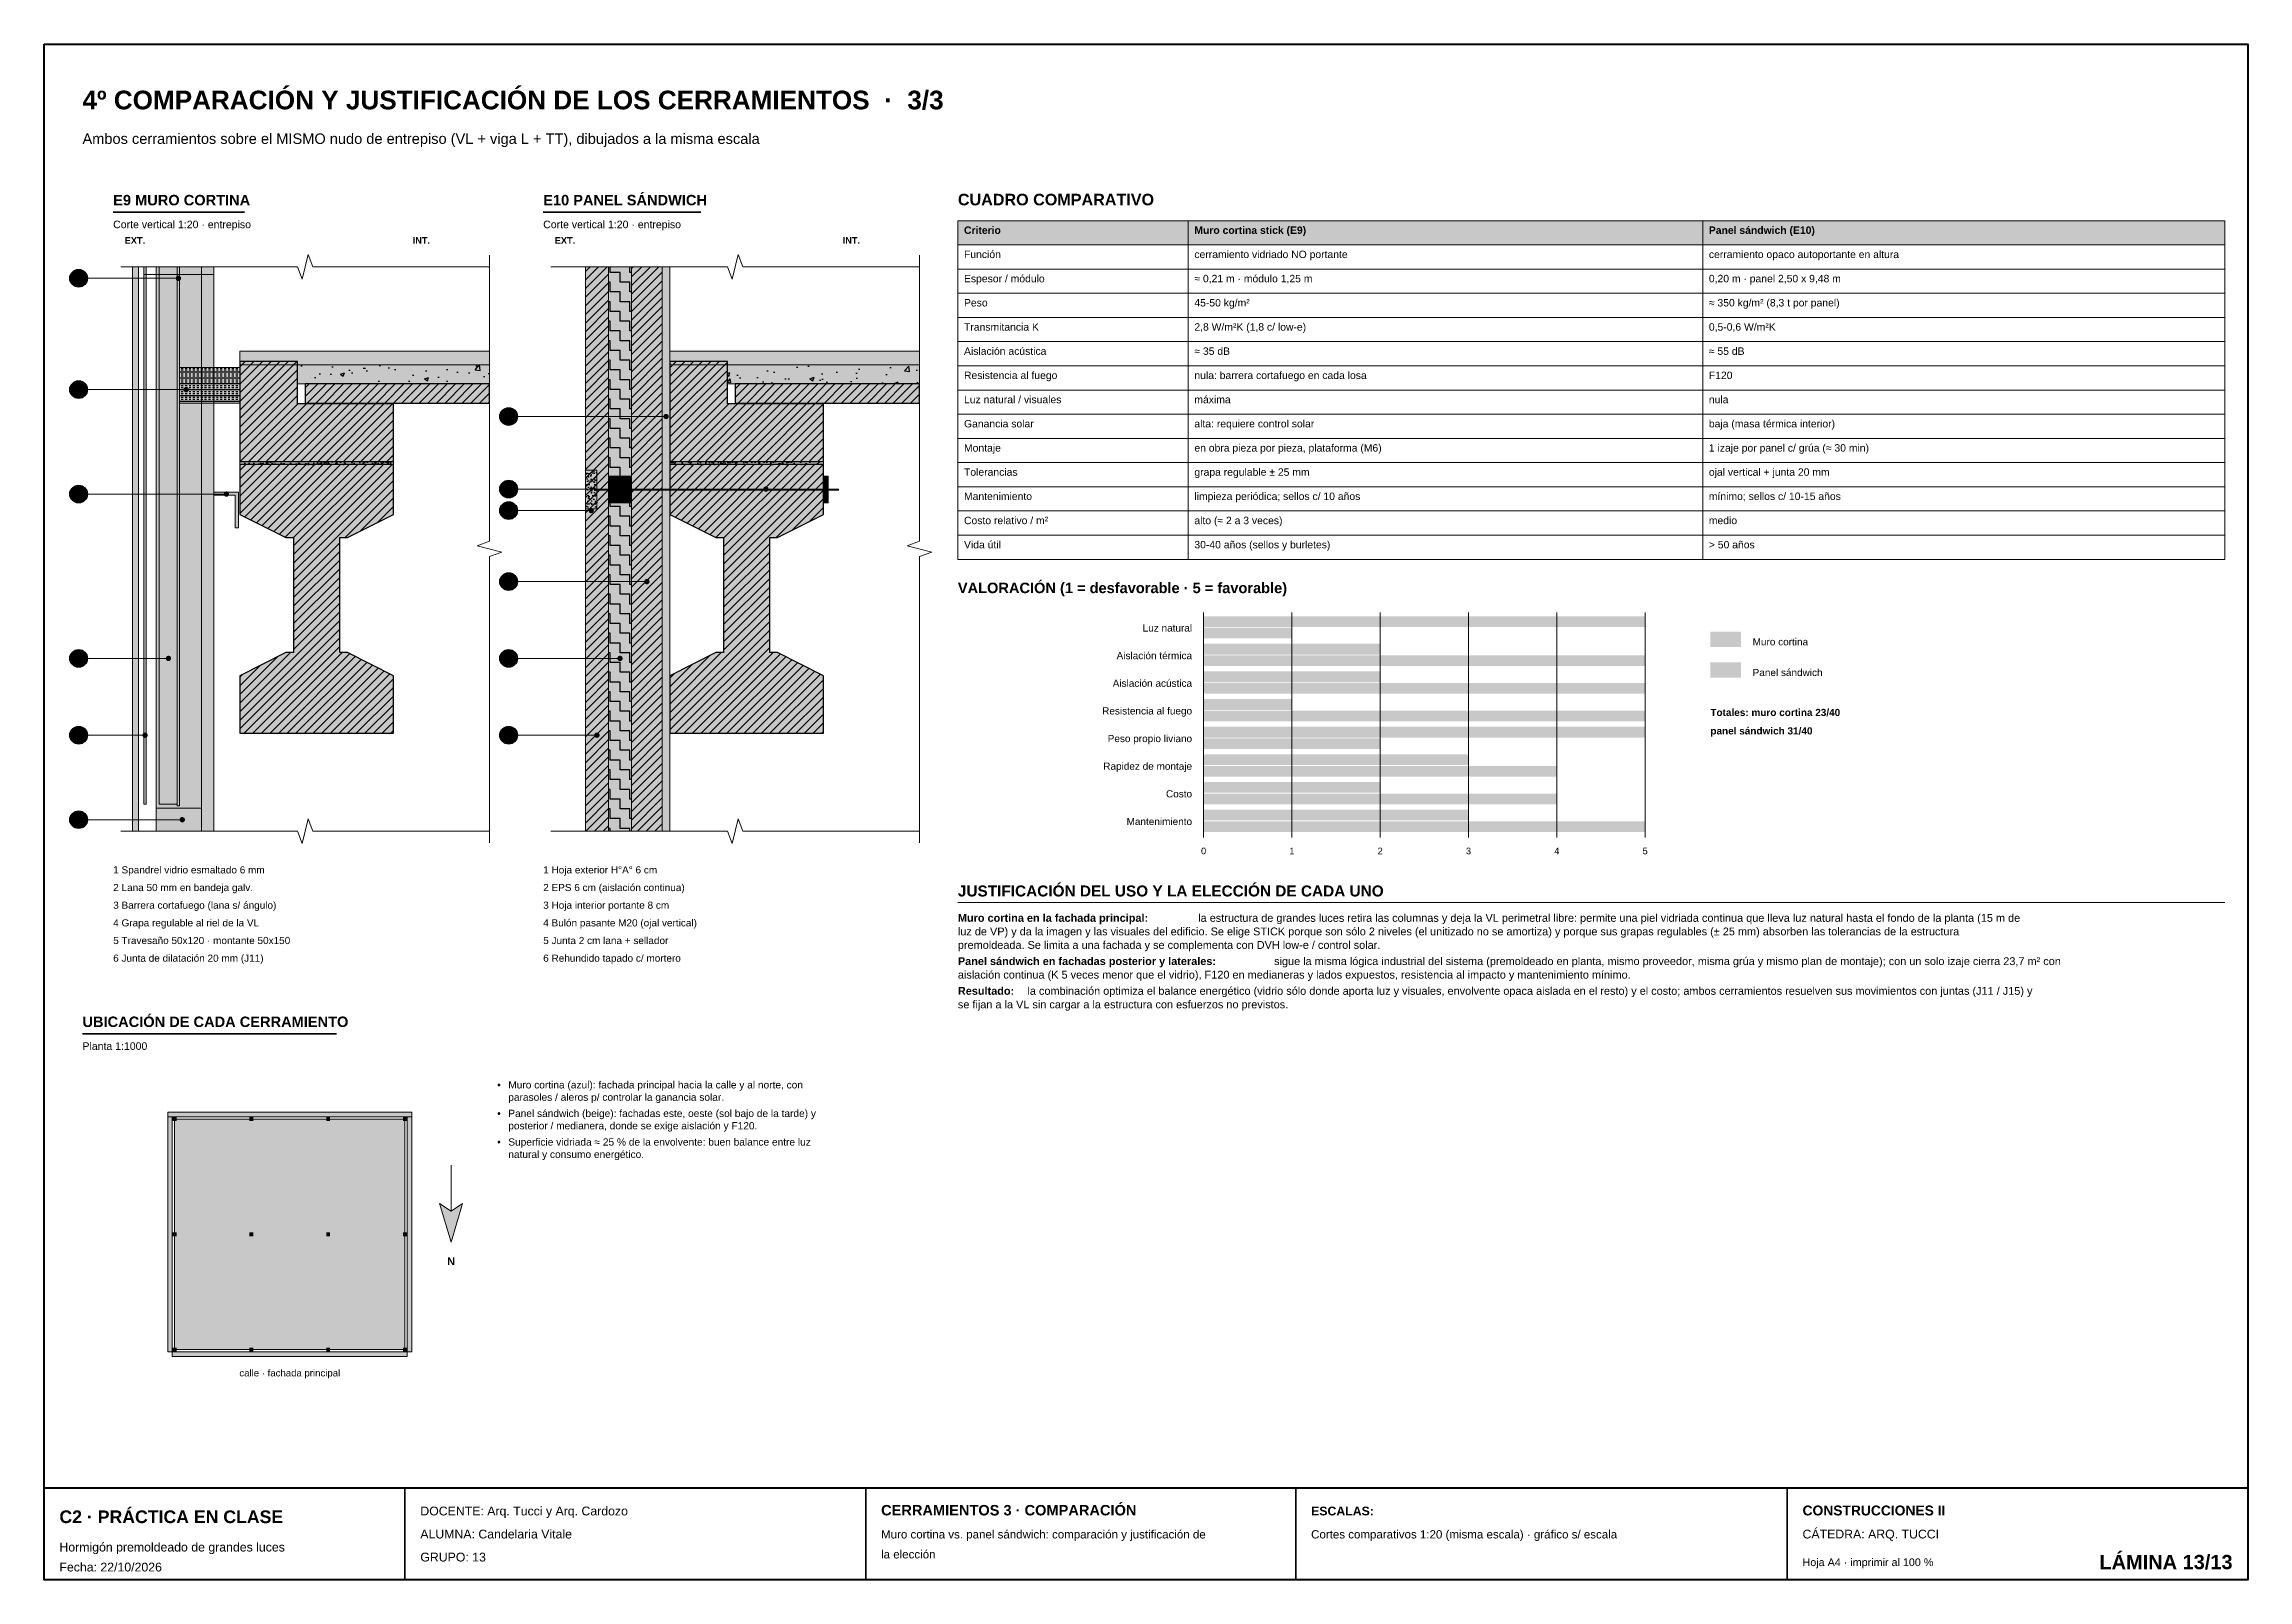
# Model space of a CAD drawing. Header units: millimetres. Extents: x 5 to 292, y 5 to 205.
import ezdxf
from ezdxf.enums import TextEntityAlignment as Align

# ---------------------------------------------------------------- set-up
doc = ezdxf.new("R2010")
doc.units = ezdxf.units.MM
for name, color, linetype in [('CONTORNOS', 7, 'Continuous'), ('CONTORNOS-RAYADO', 8, 'Continuous'), ('CONTORNOS-RELLENO', 9, 'Continuous'), ('LINEAS', 7, 'Continuous'), ('MARCO', 7, 'Continuous'), ('REFERENCIAS', 7, 'Continuous'), ('REFERENCIAS-RELLENO', 9, 'Continuous'), ('TABLAS', 7, 'Continuous'), ('TABLAS-RELLENO', 9, 'Continuous'), ('TEXTOS', 7, 'Continuous')]:
    doc.layers.add(name, color=color, linetype=linetype)
doc.styles.add('ARIAL', font='arial.ttf')
doc.styles.add('ARIAL-NEGRITA', font='arialbd.ttf')

msp = doc.modelspace()

# ---------------------------------------------------------------- texts
at = {"layer": 'MARCO'}
for s, height, style, p in [('C2 · PRÁCTICA EN CLASE', 1.6468, 'ARIAL-NEGRITA', (7, 12.4)), ('DOCENTE: Arq. Tucci y Arq. Cardozo', 1.1456, 'ARIAL', (54, 13.4)), ('CERRAMIENTOS 3 · COMPARACIÓN', 1.3604, 'ARIAL-NEGRITA', (114, 13.4)), ('ESCALAS:', 1.1456, 'ARIAL-NEGRITA', (170, 13.4)), ('CONSTRUCCIONES II', 1.2888, 'ARIAL-NEGRITA', (234, 13.4)), ('ALUMNA: Candelaria Vitale', 1.1456, 'ARIAL', (54, 10.4)), ('Muro cortina vs. panel sándwich: comparación y justificación de', 1.074, 'ARIAL', (114, 10.4)), ('Cortes comparativos 1:20 (misma escala) · gráfico s/ escala', 1.074, 'ARIAL', (170, 10.4)), ('CÁTEDRA: ARQ. TUCCI', 1.1456, 'ARIAL', (234, 10.4)), ('Hormigón premoldeado de grandes luces', 1.1456, 'ARIAL', (7, 8.7)), ('la elección', 1.074, 'ARIAL', (114, 7.8)), ('Fecha: 22/10/2026', 1.1456, 'ARIAL', (7, 6.1)), ('GRUPO: 13', 1.1456, 'ARIAL', (54, 7.4)), ('Hoja A4 · imprimir al 100 %', 1.0024, 'ARIAL', (234, 6.8))]:
    msp.add_text(s, height=height, dxfattribs=dict(at, style=style)).set_placement(p)
at = {"layer": 'MARCO', "style": 'ARIAL-NEGRITA'}
msp.add_text('LÁMINA 13/13', height=1.8616, dxfattribs=at).set_placement((290, 6.4), align=Align.RIGHT)
at = {"layer": 'REFERENCIAS', "style": 'ARIAL-NEGRITA'}
for s, p in [('6', (9.5, 174.1067)), ('3', (9.5, 159.6067)), ('5', (65.5, 156.1067)), ('4', (9.5, 146.0067)), ('4', (65.5, 146.6567)), ('6', (65.5, 143.8567)), ('3', (65.5, 134.6067)), ('2', (9.5, 124.6067)), ('2', (65.5, 124.6067)), ('1', (9.5, 114.6067)), ('1', (65.5, 114.6067)), ('5', (9.5, 103.6067))]:
    msp.add_text(s, height=0.7822, dxfattribs=at).set_placement(p, align=Align.CENTER)
at = {"layer": 'TABLAS'}
for s, style, p in [('Criterio', 'ARIAL-NEGRITA', (124.8, 180.2825)), ('Muro cortina stick (E9)', 'ARIAL-NEGRITA', (154.8, 180.2825)), ('Panel sándwich (E10)', 'ARIAL-NEGRITA', (221.8, 180.2825)), ('Función', 'ARIAL', (124.8, 177.1325)), ('cerramiento vidriado NO portante', 'ARIAL', (154.8, 177.1325)), ('cerramiento opaco autoportante en altura', 'ARIAL', (221.8, 177.1325)), ('Espesor / módulo', 'ARIAL', (124.8, 173.9825)), ('≈ 0,21 m · módulo 1,25 m', 'ARIAL', (154.8, 173.9825)), ('0,20 m · panel 2,50 x 9,48 m', 'ARIAL', (221.8, 173.9825)), ('Peso', 'ARIAL', (124.8, 170.8325)), ('45-50 kg/m²', 'ARIAL', (154.8, 170.8325)), ('≈ 350 kg/m² (8,3 t por panel)', 'ARIAL', (221.8, 170.8325)), ('Transmitancia K', 'ARIAL', (124.8, 167.6825)), ('2,8 W/m²K (1,8 c/ low-e)', 'ARIAL', (154.8, 167.6825)), ('0,5-0,6 W/m²K', 'ARIAL', (221.8, 167.6825)), ('Aislación acústica', 'ARIAL', (124.8, 164.5325)), ('≈ 35 dB', 'ARIAL', (154.8, 164.5325)), ('≈ 55 dB', 'ARIAL', (221.8, 164.5325)), ('Resistencia al fuego', 'ARIAL', (124.8, 161.3825)), ('nula: barrera cortafuego en cada losa', 'ARIAL', (154.8, 161.3825)), ('F120', 'ARIAL', (221.8, 161.3825)), ('Luz natural / visuales', 'ARIAL', (124.8, 158.2325)), ('máxima', 'ARIAL', (154.8, 158.2325)), ('nula', 'ARIAL', (221.8, 158.2325)), ('Ganancia solar', 'ARIAL', (124.8, 155.0825)), ('alta: requiere control solar', 'ARIAL', (154.8, 155.0825)), ('baja (masa térmica interior)', 'ARIAL', (221.8, 155.0825)), ('Montaje', 'ARIAL', (124.8, 151.9325)), ('en obra pieza por pieza, plataforma (M6)', 'ARIAL', (154.8, 151.9325)), ('1 izaje por panel c/ grúa (≈ 30 min)', 'ARIAL', (221.8, 151.9325)), ('Tolerancias', 'ARIAL', (124.8, 148.7825)), ('grapa regulable ± 25 mm', 'ARIAL', (154.8, 148.7825)), ('ojal vertical + junta 20 mm', 'ARIAL', (221.8, 148.7825)), ('Mantenimiento', 'ARIAL', (124.8, 145.6325)), ('limpieza periódica; sellos c/ 10 años', 'ARIAL', (154.8, 145.6325)), ('mínimo; sellos c/ 10-15 años', 'ARIAL', (221.8, 145.6325)), ('Costo relativo / m²', 'ARIAL', (124.8, 142.4825)), ('alto (≈ 2 a 3 veces)', 'ARIAL', (154.8, 142.4825)), ('medio', 'ARIAL', (221.8, 142.4825)), ('Vida útil', 'ARIAL', (124.8, 139.3325)), ('30-40 años (sellos y burletes)', 'ARIAL', (154.8, 139.3325)), ('> 50 años', 'ARIAL', (221.8, 139.3325))]:
    msp.add_text(s, height=0.9666, dxfattribs=dict(at, style=style)).set_placement(p)
at = {"layer": 'TABLAS', "style": 'ARIAL'}
for s, p in [('0', (156, 99.5)), ('1', (167.5, 99.5)), ('2', (179, 99.5)), ('3', (190.5, 99.5)), ('4', (202, 99.5)), ('5', (213.5, 99.5))]:
    msp.add_text(s, height=0.8592, dxfattribs=at).set_placement(p, align=Align.CENTER)
at = {"layer": 'TEXTOS'}
for s, height, style, p in [('4º COMPARACIÓN Y JUSTIFICACIÓN DE LOS CERRAMIENTOS  ·  3/3', 2.4344, 'ARIAL-NEGRITA', (10, 196.5)), ('E9 MURO CORTINA', 1.3604, 'ARIAL-NEGRITA', (14, 184)), ('E10 PANEL SÁNDWICH', 1.3604, 'ARIAL-NEGRITA', (70, 184)), ('CUADRO COMPARATIVO', 1.5036, 'ARIAL-NEGRITA', (124, 184)), ('EXT.', 0.8592, 'ARIAL-NEGRITA', (15.5, 179)), ('INT.', 0.8592, 'ARIAL-NEGRITA', (53, 179)), ('EXT.', 0.8592, 'ARIAL-NEGRITA', (71.5, 179)), ('INT.', 0.8592, 'ARIAL-NEGRITA', (109, 179)), ('VALORACIÓN (1 = desfavorable · 5 = favorable)', 1.3604, 'ARIAL-NEGRITA', (124, 133.5)), ('Muro cortina', 0.9308, 'ARIAL', (227.5, 126.7)), ('Panel sándwich', 0.9308, 'ARIAL', (227.5, 122.7)), ('Totales: muro cortina 23/40', 0.9308, 'ARIAL-NEGRITA', (222, 117.5)), ('panel sándwich 31/40', 0.9308, 'ARIAL-NEGRITA', (222, 115.1)), ('1 Spandrel vidrio esmaltado 6 mm', 0.9308, 'ARIAL', (14, 97)), ('1 Hoja exterior H°A° 6 cm', 0.9308, 'ARIAL', (70, 97)), ('2 Lana 50 mm en bandeja galv.', 0.9308, 'ARIAL', (14, 94.7)), ('2 EPS 6 cm (aislación continua)', 0.9308, 'ARIAL', (70, 94.7)), ('JUSTIFICACIÓN DEL USO Y LA ELECCIÓN DE CADA UNO', 1.432, 'ARIAL-NEGRITA', (124, 94)), ('3 Barrera cortafuego (lana s/ ángulo)', 0.9308, 'ARIAL', (14, 92.4)), ('3 Hoja interior portante 8 cm', 0.9308, 'ARIAL', (70, 92.4)), ('4 Grapa regulable al riel de la VL', 0.9308, 'ARIAL', (14, 90.1)), ('4 Bulón pasante M20 (ojal vertical)', 0.9308, 'ARIAL', (70, 90.1)), ('Muro cortina en la fachada principal:', 1.01672, 'ARIAL-NEGRITA', (124, 90.7)), ('luz de VP) y da la imagen y las visuales del edificio. Se elige STICK porque son sólo 2 niveles (el unitizado no se amortiza) y porque sus grapas regulables (± 25 mm) absorben las tolerancias de la estructura', 1.01672, 'ARIAL', (124, 88.9392)), ('la estructura de grandes luces retira las columnas y deja la VL perimetral libre: permite una piel vidriada continua que lleva luz natural hasta el fondo de la planta (15 m de', 1.01672, 'ARIAL', (155.2968, 90.7)), ('5 Travesaño 50x120 · montante 50x150', 0.9308, 'ARIAL', (14, 87.8)), ('6 Junta de dilatación 20 mm (J11)', 0.9308, 'ARIAL', (14, 85.5)), ('5 Junta 2 cm lana + sellador', 0.9308, 'ARIAL', (70, 87.8)), ('6 Rehundido tapado c/ mortero', 0.9308, 'ARIAL', (70, 85.5)), ('premoldeada. Se limita a una fachada y se complementa con DVH low-e / control solar.', 1.01672, 'ARIAL', (124, 87.1784)), ('Panel sándwich en fachadas posterior y laterales:', 1.01672, 'ARIAL-NEGRITA', (124, 85.0676)), ('sigue la misma lógica industrial del sistema (premoldeado en planta, mismo proveedor, misma grúa y mismo plan de montaje); con un solo izaje cierra 23,7 m² con', 1.01672, 'ARIAL', (165.18, 85.0676)), ('aislación continua (K 5 veces menor que el vidrio), F120 en medianeras y lados expuestos, resistencia al impacto y mantenimiento mínimo.', 1.01672, 'ARIAL', (124, 83.3068)), ('se fijan a la VL sin cargar a la estructura con esfuerzos no previstos.', 1.01672, 'ARIAL', (124, 79.4352)), ('Resultado:', 1.01672, 'ARIAL-NEGRITA', (124, 81.196)), ('la combinación optimiza el balance energético (vidrio sólo donde aporta luz y visuales, envolvente opaca aislada en el resto) y el costo; ambos cerramientos resuelven sus movimientos con juntas (J11 / J15) y', 1.01672, 'ARIAL', (133.0596, 81.196)), ('UBICACIÓN DE CADA CERRAMIENTO', 1.3604, 'ARIAL-NEGRITA', (10, 77)), ('•', 0.9451, 'ARIAL', (64, 69)), ('Muro cortina (azul): fachada principal hacia la calle y al norte, con', 0.94512, 'ARIAL', (65.452, 69)), ('parasoles / aleros p/ controlar la ganancia solar.', 0.94512, 'ARIAL', (65.452, 67.3896)), ('Panel sándwich (beige): fachadas este, oeste (sol bajo de la tarde) y', 0.94512, 'ARIAL', (65.452, 65.2792)), ('•', 0.9451, 'ARIAL', (64, 65.2792)), ('posterior / medianera, donde se exige aislación y F120.', 0.94512, 'ARIAL', (65.452, 63.6688)), ('•', 0.9451, 'ARIAL', (64, 61.5584)), ('Superficie vidriada ≈ 25 % de la envolvente: buen balance entre luz', 0.94512, 'ARIAL', (65.452, 61.5584)), ('natural y consumo energético.', 0.94512, 'ARIAL', (65.452, 59.948))]:
    msp.add_text(s, height=height, dxfattribs=dict(at, style=style)).set_placement(p)
at = {"layer": 'TEXTOS', "color": 250, "true_color": 0x333333, "style": 'ARIAL'}
msp.add_text('Ambos cerramientos sobre el MISMO nudo de entrepiso (VL + viga L + TT), dibujados a la misma escala', height=1.3604, dxfattribs=at).set_placement((10, 192))
at = {"layer": 'TEXTOS', "color": 250, "true_color": 0x222222, "style": 'ARIAL'}
for s, p in [('Corte vertical 1:20 · entrepiso', (14, 181.025)), ('Corte vertical 1:20 · entrepiso', (70, 181.025)), ('Planta 1:1000', (10, 74.025))]:
    msp.add_text(s, height=0.979488, dxfattribs=at).set_placement(p)
at = {"layer": 'TEXTOS', "style": 'ARIAL'}
for s, p in [('Luz natural', (154.5, 128.5)), ('Aislación térmica', (154.5, 124.9)), ('Aislación acústica', (154.5, 121.3)), ('Resistencia al fuego', (154.5, 117.7)), ('Peso propio liviano', (154.5, 114.1)), ('Rapidez de montaje', (154.5, 110.5)), ('Costo', (154.5, 106.9)), ('Mantenimiento', (154.5, 103.3))]:
    msp.add_text(s, height=0.9308, dxfattribs=at).set_placement(p, align=Align.RIGHT)
at = {"layer": 'TEXTOS'}
for s, height, style, p in [('N', 1.0024, 'ARIAL-NEGRITA', (58, 46)), ('calle · fachada principal', 0.895, 'ARIAL', (37, 31.5))]:
    msp.add_text(s, height=height, dxfattribs=dict(at, style=style)).set_placement(p, align=Align.CENTER)

# ---------------------------------------------------------------- hatches: boundary and pattern name
at = {"layer": 'CONTORNOS-RAYADO'}
h = msp.add_hatch(dxfattribs=at)
h.set_pattern_fill('INSUL', color=8, scale=0.08, angle=90)
h.paths.add_polyline_path([(20, 106), (22.35, 106), (22.35, 176), (20, 176)])
h = msp.add_hatch(dxfattribs=at)
h.set_pattern_fill('ANSI31', color=8, scale=0.25)
h.paths.add_polyline_path([(75.5, 102.5), (78.5, 102.5), (78.5, 176), (75.5, 176)])
h = msp.add_hatch(dxfattribs=at)
h.set_pattern_fill('ZIGZAG', color=8, scale=0.2, angle=90)
h.paths.add_polyline_path([(78.5, 102.5), (81.5, 102.5), (81.5, 176), (78.5, 176)])
h = msp.add_hatch(dxfattribs=at)
h.set_pattern_fill('ANSI31', color=8, scale=0.25)
h.paths.add_polyline_path([(81.5, 102.5), (85.5, 102.5), (85.5, 176), (81.5, 176)])
h = msp.add_hatch(dxfattribs=at)
h.set_pattern_fill('INSUL', color=8, scale=0.08, angle=90)
h.paths.add_polyline_path([(85.5, 102.5), (86.5, 102.5), (86.5, 176), (85.5, 176)])
h = msp.add_hatch(dxfattribs=at)
h.set_pattern_fill('AR-SAND', color=8, scale=0.015)
h.paths.add_polyline_path([(30.5, 163.25), (63, 163.25), (63, 165), (30.5, 165)])
h = msp.add_hatch(dxfattribs=at)
h.set_pattern_fill('ANSI31', color=8, scale=0.25)
h.paths.add_polyline_path([(30.5, 150.65), (50.5, 150.65), (50.5, 158.15), (38, 158.15), (38, 163.65), (30.5, 163.65)])
h = msp.add_hatch(dxfattribs=at)
h.set_pattern_fill('AR-SAND', color=8, scale=0.015)
h.paths.add_polyline_path([(86.5, 163.25), (119, 163.25), (119, 165), (86.5, 165)])
h = msp.add_hatch(dxfattribs=at)
h.set_pattern_fill('ANSI31', color=8, scale=0.25)
h.paths.add_polyline_path([(86.5, 150.65), (106.5, 150.65), (106.5, 158.15), (94, 158.15), (94, 163.65), (86.5, 163.65)])
h = msp.add_hatch(dxfattribs=at)
h.set_pattern_fill('INSUL', color=8, scale=0.08)
h.paths.add_polyline_path([(22.65, 158.25), (30.5, 158.25), (30.5, 162.9), (22.65, 162.9)])
h = msp.add_hatch(dxfattribs=at)
h.set_pattern_fill('AR-CONC', color=8, scale=0.03)
h.paths.add_polyline_path([(38, 160.75), (63, 160.75), (63, 163.25), (38, 163.25)])
h = msp.add_hatch(dxfattribs=at)
h.set_pattern_fill('ANSI31', color=8, scale=0.25)
h.paths.add_polyline_path([(39, 158.25), (63, 158.25), (63, 160.75), (39, 160.75)])
h = msp.add_hatch(dxfattribs=at)
h.set_pattern_fill('AR-CONC', color=8, scale=0.03)
h.paths.add_polyline_path([(94, 160.75), (119, 160.75), (119, 163.25), (94, 163.25)])
h = msp.add_hatch(dxfattribs=at)
h.set_pattern_fill('ANSI31', color=8, scale=0.25)
h.paths.add_polyline_path([(95, 158.25), (119, 158.25), (119, 160.75), (95, 160.75)])
h = msp.add_hatch(dxfattribs=at)
h.set_pattern_fill('AR-SAND', color=8, scale=0.015)
h.paths.add_polyline_path([(30.5, 150.25), (50.5, 150.25), (50.5, 150.65), (30.5, 150.65)])
h = msp.add_hatch(dxfattribs=at)
h.set_pattern_fill('ANSI31', color=8, scale=0.25)
h.paths.add_polyline_path([(30.5, 115.25), (50.5, 115.25), (50.5, 122.75), (44.5, 125.75), (43.5, 125.75), (43.5, 140.75), (44.5, 140.75), (50.5, 143.75), (50.5, 150.25), (30.5, 150.25), (30.5, 143.75), (36.5, 140.75), (37.5, 140.75), (37.5, 125.75), (36.5, 125.75), (30.5, 122.75)])
h = msp.add_hatch(dxfattribs=at)
h.set_pattern_fill('AR-SAND', color=8, scale=0.015)
h.paths.add_polyline_path([(75.5, 144.5), (77, 144.5), (77, 149.5), (75.5, 149.5)])
h = msp.add_hatch(dxfattribs=at)
h.set_pattern_fill('AR-SAND', color=8, scale=0.015)
h.paths.add_polyline_path([(86.5, 150.25), (106.5, 150.25), (106.5, 150.65), (86.5, 150.65)])
h = msp.add_hatch(dxfattribs=at)
h.set_pattern_fill('ANSI31', color=8, scale=0.25)
h.paths.add_polyline_path([(86.5, 115.25), (106.5, 115.25), (106.5, 122.75), (100.5, 125.75), (99.5, 125.75), (99.5, 140.75), (100.5, 140.75), (106.5, 143.75), (106.5, 150.25), (86.5, 150.25), (86.5, 143.75), (92.5, 140.75), (93.5, 140.75), (93.5, 125.75), (92.5, 125.75), (86.5, 122.75)])
h = msp.add_hatch(dxfattribs=at)
h.set_pattern_fill('ANSI31', color=8, scale=0.25)
h.paths.add_polyline_path([(78.5, 145.25), (81.5, 145.25), (81.5, 148.75), (78.5, 148.75)])
at = {"layer": 'CONTORNOS-RELLENO', "true_color": 0xe9ecee}
h = msp.add_hatch(color=7, dxfattribs=at)
h.dxf.hatch_style = 1
h.paths.add_polyline_path([(16.5, 102.5), (17.3, 102.5), (17.3, 176), (16.5, 176)])
at = {"layer": 'CONTORNOS-RELLENO', "true_color": 0x6f8796}
h = msp.add_hatch(color=252, dxfattribs=at)
h.dxf.hatch_style = 1
h.paths.add_polyline_path([(18, 106), (18.3, 106), (18.3, 176), (18, 176)])
at = {"layer": 'CONTORNOS-RELLENO', "true_color": 0xe3e7ea}
h = msp.add_hatch(color=254, dxfattribs=at)
h.dxf.hatch_style = 1
h.paths.add_polyline_path([(19.6, 102.5), (27.1, 102.5), (27.1, 176), (19.6, 176)])
at = {"layer": 'CONTORNOS-RELLENO', "true_color": 0xfbe2a8}
h = msp.add_hatch(color=41, dxfattribs=at)
h.dxf.hatch_style = 1
h.paths.add_polyline_path([(20, 106), (22.35, 106), (22.35, 176), (20, 176)])
at = {"layer": 'CONTORNOS-RELLENO', "true_color": 0x888888}
h = msp.add_hatch(color=252, dxfattribs=at)
h.dxf.hatch_style = 1
h.paths.add_polyline_path([(22.35, 105.8), (22.65, 105.8), (22.65, 176), (22.35, 176)])
at = {"layer": 'CONTORNOS-RELLENO', "true_color": 0xd3d6d9}
h = msp.add_hatch(color=254, dxfattribs=at)
h.dxf.hatch_style = 1
h.paths.add_polyline_path([(75.5, 102.5), (78.5, 102.5), (78.5, 176), (75.5, 176)])
at = {"layer": 'CONTORNOS-RELLENO', "true_color": 0xfff5bf}
h = msp.add_hatch(color=254, dxfattribs=at)
h.dxf.hatch_style = 1
h.paths.add_polyline_path([(78.5, 102.5), (81.5, 102.5), (81.5, 176), (78.5, 176)])
at = {"layer": 'CONTORNOS-RELLENO', "true_color": 0xd3d6d9}
h = msp.add_hatch(color=254, dxfattribs=at)
h.dxf.hatch_style = 1
h.paths.add_polyline_path([(81.5, 102.5), (85.5, 102.5), (85.5, 176), (81.5, 176)])
at = {"layer": 'CONTORNOS-RELLENO', "true_color": 0xfbe2a8}
h = msp.add_hatch(color=41, dxfattribs=at)
h.dxf.hatch_style = 1
h.paths.add_polyline_path([(85.5, 102.5), (86.5, 102.5), (86.5, 176), (85.5, 176)])
at = {"layer": 'CONTORNOS-RELLENO', "true_color": 0xe9e9e9}
h = msp.add_hatch(color=254, dxfattribs=at)
h.dxf.hatch_style = 1
h.paths.add_polyline_path([(30.5, 163.25), (63, 163.25), (63, 165), (30.5, 165)])
at = {"layer": 'CONTORNOS-RELLENO', "true_color": 0xd3d6d9}
h = msp.add_hatch(color=254, dxfattribs=at)
h.dxf.hatch_style = 1
h.paths.add_polyline_path([(30.5, 150.65), (50.5, 150.65), (50.5, 158.15), (38, 158.15), (38, 163.65), (30.5, 163.65)])
at = {"layer": 'CONTORNOS-RELLENO', "true_color": 0xe9e9e9}
h = msp.add_hatch(color=254, dxfattribs=at)
h.dxf.hatch_style = 1
h.paths.add_polyline_path([(86.5, 163.25), (119, 163.25), (119, 165), (86.5, 165)])
at = {"layer": 'CONTORNOS-RELLENO', "true_color": 0xd3d6d9}
h = msp.add_hatch(color=254, dxfattribs=at)
h.dxf.hatch_style = 1
h.paths.add_polyline_path([(86.5, 150.65), (106.5, 150.65), (106.5, 158.15), (94, 158.15), (94, 163.65), (86.5, 163.65)])
at = {"layer": 'CONTORNOS-RELLENO', "true_color": 0xfbe2a8}
h = msp.add_hatch(color=41, dxfattribs=at)
h.dxf.hatch_style = 1
h.paths.add_polyline_path([(22.65, 158.25), (30.5, 158.25), (30.5, 162.9), (22.65, 162.9)])
at = {"layer": 'CONTORNOS-RELLENO', "true_color": 0xdedad2}
h = msp.add_hatch(color=254, dxfattribs=at)
h.dxf.hatch_style = 1
h.paths.add_polyline_path([(38, 160.75), (63, 160.75), (63, 163.25), (38, 163.25)])
at = {"layer": 'CONTORNOS-RELLENO', "true_color": 0xd3d6d9}
h = msp.add_hatch(color=254, dxfattribs=at)
h.dxf.hatch_style = 1
h.paths.add_polyline_path([(39, 158.25), (63, 158.25), (63, 160.75), (39, 160.75)])
at = {"layer": 'CONTORNOS-RELLENO', "true_color": 0xdedad2}
h = msp.add_hatch(color=254, dxfattribs=at)
h.dxf.hatch_style = 1
h.paths.add_polyline_path([(94, 160.75), (119, 160.75), (119, 163.25), (94, 163.25)])
at = {"layer": 'CONTORNOS-RELLENO', "true_color": 0xd3d6d9}
h = msp.add_hatch(color=254, dxfattribs=at)
h.dxf.hatch_style = 1
h.paths.add_polyline_path([(95, 158.25), (119, 158.25), (119, 160.75), (95, 160.75)])
at = {"layer": 'CONTORNOS-RELLENO', "true_color": 0xe9e9e9}
h = msp.add_hatch(color=254, dxfattribs=at)
h.dxf.hatch_style = 1
h.paths.add_polyline_path([(30.5, 150.25), (50.5, 150.25), (50.5, 150.65), (30.5, 150.65)])
at = {"layer": 'CONTORNOS-RELLENO', "true_color": 0xd3d6d9}
h = msp.add_hatch(color=254, dxfattribs=at)
h.dxf.hatch_style = 1
h.paths.add_polyline_path([(30.5, 115.25), (50.5, 115.25), (50.5, 122.75), (44.5, 125.75), (43.5, 125.75), (43.5, 140.75), (44.5, 140.75), (50.5, 143.75), (50.5, 150.25), (30.5, 150.25), (30.5, 143.75), (36.5, 140.75), (37.5, 140.75), (37.5, 125.75), (36.5, 125.75), (30.5, 122.75)])
at = {"layer": 'CONTORNOS-RELLENO', "true_color": 0xe9e9e9}
h = msp.add_hatch(color=254, dxfattribs=at)
h.dxf.hatch_style = 1
h.paths.add_polyline_path([(75.5, 144.5), (77, 144.5), (77, 149.5), (75.5, 149.5)])
h = msp.add_hatch(color=254, dxfattribs=at)
h.dxf.hatch_style = 1
h.paths.add_polyline_path([(86.5, 150.25), (106.5, 150.25), (106.5, 150.65), (86.5, 150.65)])
at = {"layer": 'CONTORNOS-RELLENO', "true_color": 0xd3d6d9}
h = msp.add_hatch(color=254, dxfattribs=at)
h.dxf.hatch_style = 1
h.paths.add_polyline_path([(86.5, 115.25), (106.5, 115.25), (106.5, 122.75), (100.5, 125.75), (99.5, 125.75), (99.5, 140.75), (100.5, 140.75), (106.5, 143.75), (106.5, 150.25), (86.5, 150.25), (86.5, 143.75), (92.5, 140.75), (93.5, 140.75), (93.5, 125.75), (92.5, 125.75), (86.5, 122.75)])
at = {"layer": 'CONTORNOS-RELLENO', "true_color": 0x3b3b3b}
h = msp.add_hatch(color=250, dxfattribs=at)
h.dxf.hatch_style = 1
h.paths.add_polyline_path([(29.9, 142), (30.3, 142), (30.3, 146.65), (27.1, 146.65), (27.1, 146.25), (29.9, 146.25)])
at = {"layer": 'CONTORNOS-RELLENO', "true_color": 0xd3d6d9}
h = msp.add_hatch(color=254, dxfattribs=at)
h.dxf.hatch_style = 1
h.paths.add_polyline_path([(78.5, 145.25), (81.5, 145.25), (81.5, 148.75), (78.5, 148.75)])
at = {"layer": 'CONTORNOS-RELLENO', "true_color": 0x3b3b3b}
h = msp.add_hatch(color=250, dxfattribs=at)
h.dxf.hatch_style = 1
h.paths.add_polyline_path([(106.5, 145.25), (107.1, 145.25), (107.1, 148.75), (106.5, 148.75)])
at = {"layer": 'CONTORNOS-RELLENO', "true_color": 0x5dade2}
h = msp.add_hatch(color=143, dxfattribs=at)
h.dxf.hatch_style = 1
h.paths.add_polyline_path([(222, 128.5), (226, 128.5), (226, 126.5), (222, 126.5)])
at = {"layer": 'CONTORNOS-RELLENO', "true_color": 0xc8b48a}
h = msp.add_hatch(color=43, dxfattribs=at)
h.dxf.hatch_style = 1
h.paths.add_polyline_path([(222, 124.5), (226, 124.5), (226, 122.5), (222, 122.5)])
at = {"layer": 'CONTORNOS-RELLENO', "true_color": 0x9aa3ab}
h = msp.add_hatch(color=253, dxfattribs=at)
h.dxf.hatch_style = 1
h.paths.add_polyline_path([(19.6, 102.5), (25.5, 102.5), (25.5, 105.5), (19.6, 105.5)])
at = {"layer": 'CONTORNOS-RELLENO', "true_color": 0xc8b48a}
h = msp.add_hatch(color=43, dxfattribs=at)
h.dxf.hatch_style = 1
h.paths.add_polyline_path([(21.1, 65.3), (52.9, 65.3), (52.9, 65.9), (21.1, 65.9)])
h = msp.add_hatch(color=43, dxfattribs=at)
h.dxf.hatch_style = 1
h.paths.add_polyline_path([(21.1, 34.7), (21.7, 34.7), (21.7, 65.3), (21.1, 65.3)])
at = {"layer": 'CONTORNOS-RELLENO', "true_color": 0x555555}
h = msp.add_hatch(color=251, dxfattribs=at)
h.dxf.hatch_style = 1
h.paths.add_polyline_path([(21.75, 64.75), (22.25, 64.75), (22.25, 65.25), (21.75, 65.25)])
at = {"layer": 'CONTORNOS-RELLENO', "true_color": 0xf3f0ea}
h = msp.add_hatch(color=7, dxfattribs=at)
h.dxf.hatch_style = 1
h.paths.add_polyline_path([(22, 35), (52, 35), (52, 65), (22, 65)])
at = {"layer": 'CONTORNOS-RELLENO', "true_color": 0x555555}
h = msp.add_hatch(color=251, dxfattribs=at)
h.dxf.hatch_style = 1
h.paths.add_polyline_path([(31.75, 64.75), (32.25, 64.75), (32.25, 65.25), (31.75, 65.25)])
h = msp.add_hatch(color=251, dxfattribs=at)
h.dxf.hatch_style = 1
h.paths.add_polyline_path([(41.75, 64.75), (42.25, 64.75), (42.25, 65.25), (41.75, 65.25)])
h = msp.add_hatch(color=251, dxfattribs=at)
h.dxf.hatch_style = 1
h.paths.add_polyline_path([(51.75, 64.75), (52.25, 64.75), (52.25, 65.25), (51.75, 65.25)])
at = {"layer": 'CONTORNOS-RELLENO', "true_color": 0xc8b48a}
h = msp.add_hatch(color=43, dxfattribs=at)
h.dxf.hatch_style = 1
h.paths.add_polyline_path([(52.3, 34.7), (52.9, 34.7), (52.9, 65.3), (52.3, 65.3)])
at = {"layer": 'CONTORNOS-RELLENO', "true_color": 0x000000}
h = msp.add_hatch(color=18, dxfattribs=at)
h.dxf.hatch_style = 1
h.paths.add_polyline_path([(58, 49), (56.5, 54), (58, 53), (59.5, 54)])
at = {"layer": 'CONTORNOS-RELLENO', "true_color": 0x555555}
h = msp.add_hatch(color=251, dxfattribs=at)
h.dxf.hatch_style = 1
h.paths.add_polyline_path([(21.75, 49.75), (22.25, 49.75), (22.25, 50.25), (21.75, 50.25)])
h = msp.add_hatch(color=251, dxfattribs=at)
h.dxf.hatch_style = 1
h.paths.add_polyline_path([(31.75, 49.75), (32.25, 49.75), (32.25, 50.25), (31.75, 50.25)])
h = msp.add_hatch(color=251, dxfattribs=at)
h.dxf.hatch_style = 1
h.paths.add_polyline_path([(41.75, 49.75), (42.25, 49.75), (42.25, 50.25), (41.75, 50.25)])
h = msp.add_hatch(color=251, dxfattribs=at)
h.dxf.hatch_style = 1
h.paths.add_polyline_path([(51.75, 49.75), (52.25, 49.75), (52.25, 50.25), (51.75, 50.25)])
at = {"layer": 'CONTORNOS-RELLENO', "true_color": 0x5dade2}
h = msp.add_hatch(color=143, dxfattribs=at)
h.dxf.hatch_style = 1
h.paths.add_polyline_path([(21.7, 34.1), (52.3, 34.1), (52.3, 34.7), (21.7, 34.7)])
at = {"layer": 'CONTORNOS-RELLENO', "true_color": 0x555555}
h = msp.add_hatch(color=251, dxfattribs=at)
h.dxf.hatch_style = 1
h.paths.add_polyline_path([(21.75, 34.75), (22.25, 34.75), (22.25, 35.25), (21.75, 35.25)])
h = msp.add_hatch(color=251, dxfattribs=at)
h.dxf.hatch_style = 1
h.paths.add_polyline_path([(31.75, 34.75), (32.25, 34.75), (32.25, 35.25), (31.75, 35.25)])
h = msp.add_hatch(color=251, dxfattribs=at)
h.dxf.hatch_style = 1
h.paths.add_polyline_path([(41.75, 34.75), (42.25, 34.75), (42.25, 35.25), (41.75, 35.25)])
h = msp.add_hatch(color=251, dxfattribs=at)
h.dxf.hatch_style = 1
h.paths.add_polyline_path([(51.75, 34.75), (52.25, 34.75), (52.25, 35.25), (51.75, 35.25)])
at = {"layer": 'REFERENCIAS-RELLENO', "true_color": 0xffffff}
h = msp.add_hatch(color=7, dxfattribs=at)
h.dxf.hatch_style = 1
edge = h.paths.add_edge_path()
edge.add_arc((9.5, 174.5), 1.15, 0, 360)
at = {"layer": 'REFERENCIAS-RELLENO', "true_color": 0x000000}
h = msp.add_hatch(color=18, dxfattribs=at)
h.dxf.hatch_style = 1
edge = h.paths.add_edge_path()
edge.add_arc((22.5, 174.5), 0.35, 0, 360)
at = {"layer": 'REFERENCIAS-RELLENO', "true_color": 0xffffff}
h = msp.add_hatch(color=7, dxfattribs=at)
h.dxf.hatch_style = 1
edge = h.paths.add_edge_path()
edge.add_arc((9.5, 160), 1.15, 0, 360)
at = {"layer": 'REFERENCIAS-RELLENO', "true_color": 0x000000}
h = msp.add_hatch(color=18, dxfattribs=at)
h.dxf.hatch_style = 1
edge = h.paths.add_edge_path()
edge.add_arc((23.5, 160), 0.35, 0, 360)
at = {"layer": 'REFERENCIAS-RELLENO', "true_color": 0xffffff}
h = msp.add_hatch(color=7, dxfattribs=at)
h.dxf.hatch_style = 1
edge = h.paths.add_edge_path()
edge.add_arc((65.5, 156.5), 1.15, 0, 360)
at = {"layer": 'REFERENCIAS-RELLENO', "true_color": 0x000000}
h = msp.add_hatch(color=18, dxfattribs=at)
h.dxf.hatch_style = 1
edge = h.paths.add_edge_path()
edge.add_arc((86, 156.5), 0.35, 0, 360)
at = {"layer": 'REFERENCIAS-RELLENO', "true_color": 0xffffff}
h = msp.add_hatch(color=7, dxfattribs=at)
h.dxf.hatch_style = 1
edge = h.paths.add_edge_path()
edge.add_arc((9.5, 146.4), 1.15, 0, 360)
at = {"layer": 'REFERENCIAS-RELLENO', "true_color": 0x000000}
h = msp.add_hatch(color=18, dxfattribs=at)
h.dxf.hatch_style = 1
edge = h.paths.add_edge_path()
edge.add_arc((28.75, 146.4), 0.35, 0, 360)
at = {"layer": 'REFERENCIAS-RELLENO', "true_color": 0xffffff}
h = msp.add_hatch(color=7, dxfattribs=at)
h.dxf.hatch_style = 1
edge = h.paths.add_edge_path()
edge.add_arc((65.5, 147.05), 1.15, 0, 360)
at = {"layer": 'REFERENCIAS-RELLENO', "true_color": 0x000000}
h = msp.add_hatch(color=18, dxfattribs=at)
h.dxf.hatch_style = 1
edge = h.paths.add_edge_path()
edge.add_arc((99, 147.05), 0.35, 0, 360)
at = {"layer": 'REFERENCIAS-RELLENO', "true_color": 0xffffff}
h = msp.add_hatch(color=7, dxfattribs=at)
h.dxf.hatch_style = 1
edge = h.paths.add_edge_path()
edge.add_arc((65.5, 144.25), 1.15, 0, 360)
at = {"layer": 'REFERENCIAS-RELLENO', "true_color": 0x000000}
h = msp.add_hatch(color=18, dxfattribs=at)
h.dxf.hatch_style = 1
edge = h.paths.add_edge_path()
edge.add_arc((76.25, 144.25), 0.35, 0, 360)
at = {"layer": 'REFERENCIAS-RELLENO', "true_color": 0xffffff}
h = msp.add_hatch(color=7, dxfattribs=at)
h.dxf.hatch_style = 1
edge = h.paths.add_edge_path()
edge.add_arc((65.5, 135), 1.15, 0, 360)
at = {"layer": 'REFERENCIAS-RELLENO', "true_color": 0x000000}
h = msp.add_hatch(color=18, dxfattribs=at)
h.dxf.hatch_style = 1
edge = h.paths.add_edge_path()
edge.add_arc((83.5, 135), 0.35, 0, 360)
at = {"layer": 'REFERENCIAS-RELLENO', "true_color": 0xffffff}
h = msp.add_hatch(color=7, dxfattribs=at)
h.dxf.hatch_style = 1
edge = h.paths.add_edge_path()
edge.add_arc((9.5, 125), 1.15, 0, 360)
at = {"layer": 'REFERENCIAS-RELLENO', "true_color": 0x000000}
h = msp.add_hatch(color=18, dxfattribs=at)
h.dxf.hatch_style = 1
edge = h.paths.add_edge_path()
edge.add_arc((21.2, 125), 0.35, 0, 360)
at = {"layer": 'REFERENCIAS-RELLENO', "true_color": 0xffffff}
h = msp.add_hatch(color=7, dxfattribs=at)
h.dxf.hatch_style = 1
edge = h.paths.add_edge_path()
edge.add_arc((65.5, 125), 1.15, 0, 360)
at = {"layer": 'REFERENCIAS-RELLENO', "true_color": 0x000000}
h = msp.add_hatch(color=18, dxfattribs=at)
h.dxf.hatch_style = 1
edge = h.paths.add_edge_path()
edge.add_arc((80, 125), 0.35, 0, 360)
at = {"layer": 'REFERENCIAS-RELLENO', "true_color": 0xffffff}
h = msp.add_hatch(color=7, dxfattribs=at)
h.dxf.hatch_style = 1
edge = h.paths.add_edge_path()
edge.add_arc((9.5, 115), 1.15, 0, 360)
at = {"layer": 'REFERENCIAS-RELLENO', "true_color": 0x000000}
h = msp.add_hatch(color=18, dxfattribs=at)
h.dxf.hatch_style = 1
edge = h.paths.add_edge_path()
edge.add_arc((18.15, 115), 0.35, 0, 360)
at = {"layer": 'REFERENCIAS-RELLENO', "true_color": 0xffffff}
h = msp.add_hatch(color=7, dxfattribs=at)
h.dxf.hatch_style = 1
edge = h.paths.add_edge_path()
edge.add_arc((65.5, 115), 1.15, 0, 360)
at = {"layer": 'REFERENCIAS-RELLENO', "true_color": 0x000000}
h = msp.add_hatch(color=18, dxfattribs=at)
h.dxf.hatch_style = 1
edge = h.paths.add_edge_path()
edge.add_arc((77, 115), 0.35, 0, 360)
at = {"layer": 'REFERENCIAS-RELLENO', "true_color": 0xffffff}
h = msp.add_hatch(color=7, dxfattribs=at)
h.dxf.hatch_style = 1
edge = h.paths.add_edge_path()
edge.add_arc((9.5, 104), 1.15, 0, 360)
at = {"layer": 'REFERENCIAS-RELLENO', "true_color": 0x000000}
h = msp.add_hatch(color=18, dxfattribs=at)
h.dxf.hatch_style = 1
edge = h.paths.add_edge_path()
edge.add_arc((23, 104), 0.35, 0, 360)
at = {"layer": 'TABLAS-RELLENO', "true_color": 0xe2e6ea}
h = msp.add_hatch(color=254, dxfattribs=at)
h.dxf.hatch_style = 1
h.paths.add_polyline_path([(124, 182), (154, 182), (154, 178.85), (124, 178.85)])
h = msp.add_hatch(color=254, dxfattribs=at)
h.dxf.hatch_style = 1
h.paths.add_polyline_path([(154, 182), (221, 182), (221, 178.85), (154, 178.85)])
h = msp.add_hatch(color=254, dxfattribs=at)
h.dxf.hatch_style = 1
h.paths.add_polyline_path([(221, 182), (289, 182), (289, 178.85), (221, 178.85)])
at = {"layer": 'TABLAS-RELLENO', "true_color": 0x5dade2}
h = msp.add_hatch(color=143, dxfattribs=at)
h.dxf.hatch_style = 1
h.paths.add_polyline_path([(156, 130.5), (213.5, 130.5), (213.5, 129.1), (156, 129.1)])
at = {"layer": 'TABLAS-RELLENO', "true_color": 0xc8b48a}
h = msp.add_hatch(color=43, dxfattribs=at)
h.dxf.hatch_style = 1
h.paths.add_polyline_path([(156, 129), (167.5, 129), (167.5, 127.6), (156, 127.6)])
at = {"layer": 'TABLAS-RELLENO', "true_color": 0x5dade2}
h = msp.add_hatch(color=143, dxfattribs=at)
h.dxf.hatch_style = 1
h.paths.add_polyline_path([(156, 126.9), (179, 126.9), (179, 125.5), (156, 125.5)])
at = {"layer": 'TABLAS-RELLENO', "true_color": 0xc8b48a}
h = msp.add_hatch(color=43, dxfattribs=at)
h.dxf.hatch_style = 1
h.paths.add_polyline_path([(156, 125.4), (213.5, 125.4), (213.5, 124), (156, 124)])
at = {"layer": 'TABLAS-RELLENO', "true_color": 0x5dade2}
h = msp.add_hatch(color=143, dxfattribs=at)
h.dxf.hatch_style = 1
h.paths.add_polyline_path([(156, 123.3), (179, 123.3), (179, 121.9), (156, 121.9)])
at = {"layer": 'TABLAS-RELLENO', "true_color": 0xc8b48a}
h = msp.add_hatch(color=43, dxfattribs=at)
h.dxf.hatch_style = 1
h.paths.add_polyline_path([(156, 121.8), (213.5, 121.8), (213.5, 120.4), (156, 120.4)])
at = {"layer": 'TABLAS-RELLENO', "true_color": 0x5dade2}
h = msp.add_hatch(color=143, dxfattribs=at)
h.dxf.hatch_style = 1
h.paths.add_polyline_path([(156, 119.7), (167.5, 119.7), (167.5, 118.3), (156, 118.3)])
at = {"layer": 'TABLAS-RELLENO', "true_color": 0xc8b48a}
h = msp.add_hatch(color=43, dxfattribs=at)
h.dxf.hatch_style = 1
h.paths.add_polyline_path([(156, 118.2), (213.5, 118.2), (213.5, 116.8), (156, 116.8)])
at = {"layer": 'TABLAS-RELLENO', "true_color": 0x5dade2}
h = msp.add_hatch(color=143, dxfattribs=at)
h.dxf.hatch_style = 1
h.paths.add_polyline_path([(156, 116.1), (213.5, 116.1), (213.5, 114.7), (156, 114.7)])
at = {"layer": 'TABLAS-RELLENO', "true_color": 0xc8b48a}
h = msp.add_hatch(color=43, dxfattribs=at)
h.dxf.hatch_style = 1
h.paths.add_polyline_path([(156, 114.6), (179, 114.6), (179, 113.2), (156, 113.2)])
at = {"layer": 'TABLAS-RELLENO', "true_color": 0x5dade2}
h = msp.add_hatch(color=143, dxfattribs=at)
h.dxf.hatch_style = 1
h.paths.add_polyline_path([(156, 112.5), (190.5, 112.5), (190.5, 111.1), (156, 111.1)])
at = {"layer": 'TABLAS-RELLENO', "true_color": 0xc8b48a}
h = msp.add_hatch(color=43, dxfattribs=at)
h.dxf.hatch_style = 1
h.paths.add_polyline_path([(156, 111), (202, 111), (202, 109.6), (156, 109.6)])
at = {"layer": 'TABLAS-RELLENO', "true_color": 0x5dade2}
h = msp.add_hatch(color=143, dxfattribs=at)
h.dxf.hatch_style = 1
h.paths.add_polyline_path([(156, 108.9), (179, 108.9), (179, 107.5), (156, 107.5)])
at = {"layer": 'TABLAS-RELLENO', "true_color": 0xc8b48a}
h = msp.add_hatch(color=43, dxfattribs=at)
h.dxf.hatch_style = 1
h.paths.add_polyline_path([(156, 107.4), (202, 107.4), (202, 106), (156, 106)])
at = {"layer": 'TABLAS-RELLENO', "true_color": 0x5dade2}
h = msp.add_hatch(color=143, dxfattribs=at)
h.dxf.hatch_style = 1
h.paths.add_polyline_path([(156, 105.3), (190.5, 105.3), (190.5, 103.9), (156, 103.9)])
at = {"layer": 'TABLAS-RELLENO', "true_color": 0xc8b48a}
h = msp.add_hatch(color=43, dxfattribs=at)
h.dxf.hatch_style = 1
h.paths.add_polyline_path([(156, 103.8), (213.5, 103.8), (213.5, 102.4), (156, 102.4)])

# ---------------------------------------------------------------- linework, layer by layer
at = {"layer": 'CONTORNOS', "lineweight": 9}
for points in [[(16.5, 102.5), (17.3, 102.5), (17.3, 176), (16.5, 176)], [(18, 106), (18.3, 106), (18.3, 176), (18, 176)], [(18, 175), (27.1, 175), (27.1, 176), (18, 176)], [(20, 106), (22.35, 106), (22.35, 176), (20, 176)], [(22.35, 105.8), (22.65, 105.8), (22.65, 176), (22.35, 176)], [(78.5, 102.5), (81.5, 102.5), (81.5, 176), (78.5, 176)], [(85.5, 102.5), (86.5, 102.5), (86.5, 176), (85.5, 176)], [(30.5, 163.25), (63, 163.25), (63, 165), (30.5, 165)], [(86.5, 163.25), (119, 163.25), (119, 165), (86.5, 165)], [(22.65, 158.25), (30.5, 158.25), (30.5, 162.9), (22.65, 162.9)], [(30.5, 150.25), (50.5, 150.25), (50.5, 150.65), (30.5, 150.65)], [(75.5, 144.5), (77, 144.5), (77, 149.5), (75.5, 149.5)], [(86.5, 150.25), (106.5, 150.25), (106.5, 150.65), (86.5, 150.65)], [(29.9, 142), (30.3, 142), (30.3, 146.65), (27.1, 146.65), (27.1, 146.25), (29.9, 146.25)], [(78.5, 145.25), (81.5, 145.25), (81.5, 148.75), (78.5, 148.75)], [(106.5, 145.25), (107.1, 145.25), (107.1, 148.75), (106.5, 148.75)], [(19.6, 102.5), (25.5, 102.5), (25.5, 105.5), (19.6, 105.5)], [(21.1, 65.3), (52.9, 65.3), (52.9, 65.9), (21.1, 65.9)], [(21.1, 34.7), (21.7, 34.7), (21.7, 65.3), (21.1, 65.3)], [(52.3, 34.7), (52.9, 34.7), (52.9, 65.3), (52.3, 65.3)], [(58, 49), (56.5, 54), (58, 53), (59.5, 54)], [(21.7, 34.1), (52.3, 34.1), (52.3, 34.7), (21.7, 34.7)]]:
    msp.add_lwpolyline(points, close=True, dxfattribs=at)
at = {"layer": 'CONTORNOS', "lineweight": 13}
for points in [[(19.6, 102.5), (27.1, 102.5), (27.1, 176), (19.6, 176)], [(75.5, 102.5), (78.5, 102.5), (78.5, 176), (75.5, 176)], [(81.5, 102.5), (85.5, 102.5), (85.5, 176), (81.5, 176)], [(22, 35), (52, 35), (52, 65), (22, 65)]]:
    msp.add_lwpolyline(points, close=True, dxfattribs=at)
at = {"layer": 'CONTORNOS', "lineweight": 25}
for points in [[(30.5, 150.65), (50.5, 150.65), (50.5, 158.15), (38, 158.15), (38, 163.65), (30.5, 163.65)], [(86.5, 150.65), (106.5, 150.65), (106.5, 158.15), (94, 158.15), (94, 163.65), (86.5, 163.65)], [(39, 158.25), (63, 158.25), (63, 160.75), (39, 160.75)], [(95, 158.25), (119, 158.25), (119, 160.75), (95, 160.75)], [(30.5, 115.25), (50.5, 115.25), (50.5, 122.75), (44.5, 125.75), (43.5, 125.75), (43.5, 140.75), (44.5, 140.75), (50.5, 143.75), (50.5, 150.25), (30.5, 150.25), (30.5, 143.75), (36.5, 140.75), (37.5, 140.75), (37.5, 125.75), (36.5, 125.75), (30.5, 122.75)], [(86.5, 115.25), (106.5, 115.25), (106.5, 122.75), (100.5, 125.75), (99.5, 125.75), (99.5, 140.75), (100.5, 140.75), (106.5, 143.75), (106.5, 150.25), (86.5, 150.25), (86.5, 143.75), (92.5, 140.75), (93.5, 140.75), (93.5, 125.75), (92.5, 125.75), (86.5, 122.75)]]:
    msp.add_lwpolyline(points, close=True, dxfattribs=at)
at = {"layer": 'CONTORNOS', "lineweight": 18}
for points in [[(38, 160.75), (63, 160.75), (63, 163.25), (38, 163.25)], [(94, 160.75), (119, 160.75), (119, 163.25), (94, 163.25)]]:
    msp.add_lwpolyline(points, close=True, dxfattribs=at)
at = {"layer": 'LINEAS', "lineweight": 35}
for points in [[(14, 183.1), (31.1, 183.1)], [(70, 183.1), (90.52, 183.1)], [(10, 76.1), (43.06, 76.1)]]:
    msp.add_lwpolyline(points, dxfattribs=at)
at = {"layer": 'LINEAS', "lineweight": 13}
for points in [[(15, 176), (38, 176), (38.6, 174.4), (39.4, 177.6), (40, 176), (63, 176)], [(63, 101), (63, 138.25), (64.6, 138.85), (61.4, 139.65), (63, 140.25), (63, 177.5)], [(71, 176), (94, 176), (94.6, 174.4), (95.4, 177.6), (96, 176), (119, 176)], [(119, 101), (119, 138.25), (120.6, 138.85), (117.4, 139.65), (119, 140.25), (119, 177.5)], [(15, 102.5), (38, 102.5), (38.6, 100.9), (39.4, 104.1), (40, 102.5), (63, 102.5)], [(71, 102.5), (94, 102.5), (94.6, 100.9), (95.4, 104.1), (96, 102.5), (119, 102.5)]]:
    msp.add_lwpolyline(points, dxfattribs=at)
at = {"layer": 'LINEAS', "lineweight": 9}
msp.add_lwpolyline([(25.5, 102.5), (25.5, 176)], dxfattribs=at)
at = {"layer": 'LINEAS', "lineweight": 70}
msp.add_lwpolyline([(76.75, 147), (108.5, 147)], dxfattribs=at)
at = {"layer": 'LINEAS', "lineweight": 18}
for points in [[(124, 93.2), (289, 93.2)], [(58, 59), (58, 53)]]:
    msp.add_lwpolyline(points, dxfattribs=at)
at = {"layer": 'MARCO', "lineweight": 50}
for points in [[(5, 205), (292, 205), (292, 5), (5, 5)], [(5, 17), (292, 17), (292, 5), (5, 5)]]:
    msp.add_lwpolyline(points, close=True, dxfattribs=at)
at = {"layer": 'MARCO', "lineweight": 35}
for points in [[(52, 17), (52, 5)], [(112, 17), (112, 5)], [(168, 17), (168, 5)], [(232, 17), (232, 5)]]:
    msp.add_lwpolyline(points, dxfattribs=at)
at = {"layer": 'REFERENCIAS', "lineweight": 13}
for points in [[(22.5, 174.5), (10.65, 174.5)], [(23.5, 160), (10.65, 160)], [(86, 156.5), (66.65, 156.5)], [(28.75, 146.4), (10.65, 146.4)], [(99, 147.05), (66.65, 147.05)], [(76.25, 144.25), (66.65, 144.25)], [(83.5, 135), (66.65, 135)], [(21.2, 125), (10.65, 125)], [(80, 125), (66.65, 125)], [(18.15, 115), (10.65, 115)], [(77, 115), (66.65, 115)], [(23, 104), (10.65, 104)]]:
    msp.add_lwpolyline(points, dxfattribs=at)
at = {"layer": 'REFERENCIAS', "lineweight": 25}
for centre in [(9.5, 174.5), (9.5, 160), (65.5, 156.5), (9.5, 146.4), (65.5, 147.05), (65.5, 144.25), (65.5, 135), (9.5, 125), (65.5, 125), (9.5, 115), (65.5, 115), (9.5, 104)]:
    msp.add_circle(centre, 1.15, dxfattribs=at)
at = {"layer": 'TABLAS', "lineweight": 13}
for points in [[(124, 182), (154, 182), (154, 178.85), (124, 178.85)], [(154, 182), (221, 182), (221, 178.85), (154, 178.85)], [(221, 182), (289, 182), (289, 178.85), (221, 178.85)], [(124, 178.85), (154, 178.85), (154, 175.7), (124, 175.7)], [(154, 178.85), (221, 178.85), (221, 175.7), (154, 175.7)], [(221, 178.85), (289, 178.85), (289, 175.7), (221, 175.7)], [(124, 175.7), (154, 175.7), (154, 172.55), (124, 172.55)], [(154, 175.7), (221, 175.7), (221, 172.55), (154, 172.55)], [(221, 175.7), (289, 175.7), (289, 172.55), (221, 172.55)], [(124, 172.55), (154, 172.55), (154, 169.4), (124, 169.4)], [(154, 172.55), (221, 172.55), (221, 169.4), (154, 169.4)], [(221, 172.55), (289, 172.55), (289, 169.4), (221, 169.4)], [(124, 169.4), (154, 169.4), (154, 166.25), (124, 166.25)], [(154, 169.4), (221, 169.4), (221, 166.25), (154, 166.25)], [(221, 169.4), (289, 169.4), (289, 166.25), (221, 166.25)], [(124, 166.25), (154, 166.25), (154, 163.1), (124, 163.1)], [(154, 166.25), (221, 166.25), (221, 163.1), (154, 163.1)], [(221, 166.25), (289, 166.25), (289, 163.1), (221, 163.1)], [(124, 163.1), (154, 163.1), (154, 159.95), (124, 159.95)], [(154, 163.1), (221, 163.1), (221, 159.95), (154, 159.95)], [(221, 163.1), (289, 163.1), (289, 159.95), (221, 159.95)], [(124, 159.95), (154, 159.95), (154, 156.8), (124, 156.8)], [(154, 159.95), (221, 159.95), (221, 156.8), (154, 156.8)], [(221, 159.95), (289, 159.95), (289, 156.8), (221, 156.8)], [(124, 156.8), (154, 156.8), (154, 153.65), (124, 153.65)], [(154, 156.8), (221, 156.8), (221, 153.65), (154, 153.65)], [(221, 156.8), (289, 156.8), (289, 153.65), (221, 153.65)], [(124, 153.65), (154, 153.65), (154, 150.5), (124, 150.5)], [(154, 153.65), (221, 153.65), (221, 150.5), (154, 150.5)], [(221, 153.65), (289, 153.65), (289, 150.5), (221, 150.5)], [(124, 150.5), (154, 150.5), (154, 147.35), (124, 147.35)], [(154, 150.5), (221, 150.5), (221, 147.35), (154, 147.35)], [(221, 150.5), (289, 150.5), (289, 147.35), (221, 147.35)], [(124, 147.35), (154, 147.35), (154, 144.2), (124, 144.2)], [(154, 147.35), (221, 147.35), (221, 144.2), (154, 144.2)], [(221, 147.35), (289, 147.35), (289, 144.2), (221, 144.2)], [(124, 144.2), (154, 144.2), (154, 141.05), (124, 141.05)], [(154, 144.2), (221, 144.2), (221, 141.05), (154, 141.05)], [(221, 144.2), (289, 144.2), (289, 141.05), (221, 141.05)], [(124, 141.05), (154, 141.05), (154, 137.9), (124, 137.9)], [(154, 141.05), (221, 141.05), (221, 137.9), (154, 137.9)], [(221, 141.05), (289, 141.05), (289, 137.9), (221, 137.9)]]:
    msp.add_lwpolyline(points, close=True, dxfattribs=at)
at = {"layer": 'TABLAS', "color": 253, "lineweight": 9, "true_color": 0x999999}
for points in [[(156, 131), (156, 101.7)], [(167.5, 131), (167.5, 101.7)], [(179, 131), (179, 101.7)], [(190.5, 131), (190.5, 101.7)], [(202, 131), (202, 101.7)], [(213.5, 131), (213.5, 101.7)]]:
    msp.add_lwpolyline(points, dxfattribs=at)

msp.set_redraw_order([(e.dxf.handle, doc.entitydb.next_handle()) for e in msp.query("TEXT MTEXT ATTDEF DIMENSION ARC_DIMENSION")])  # texts and dimensions are drawn at this point

doc.saveas('drawing.dxf')
